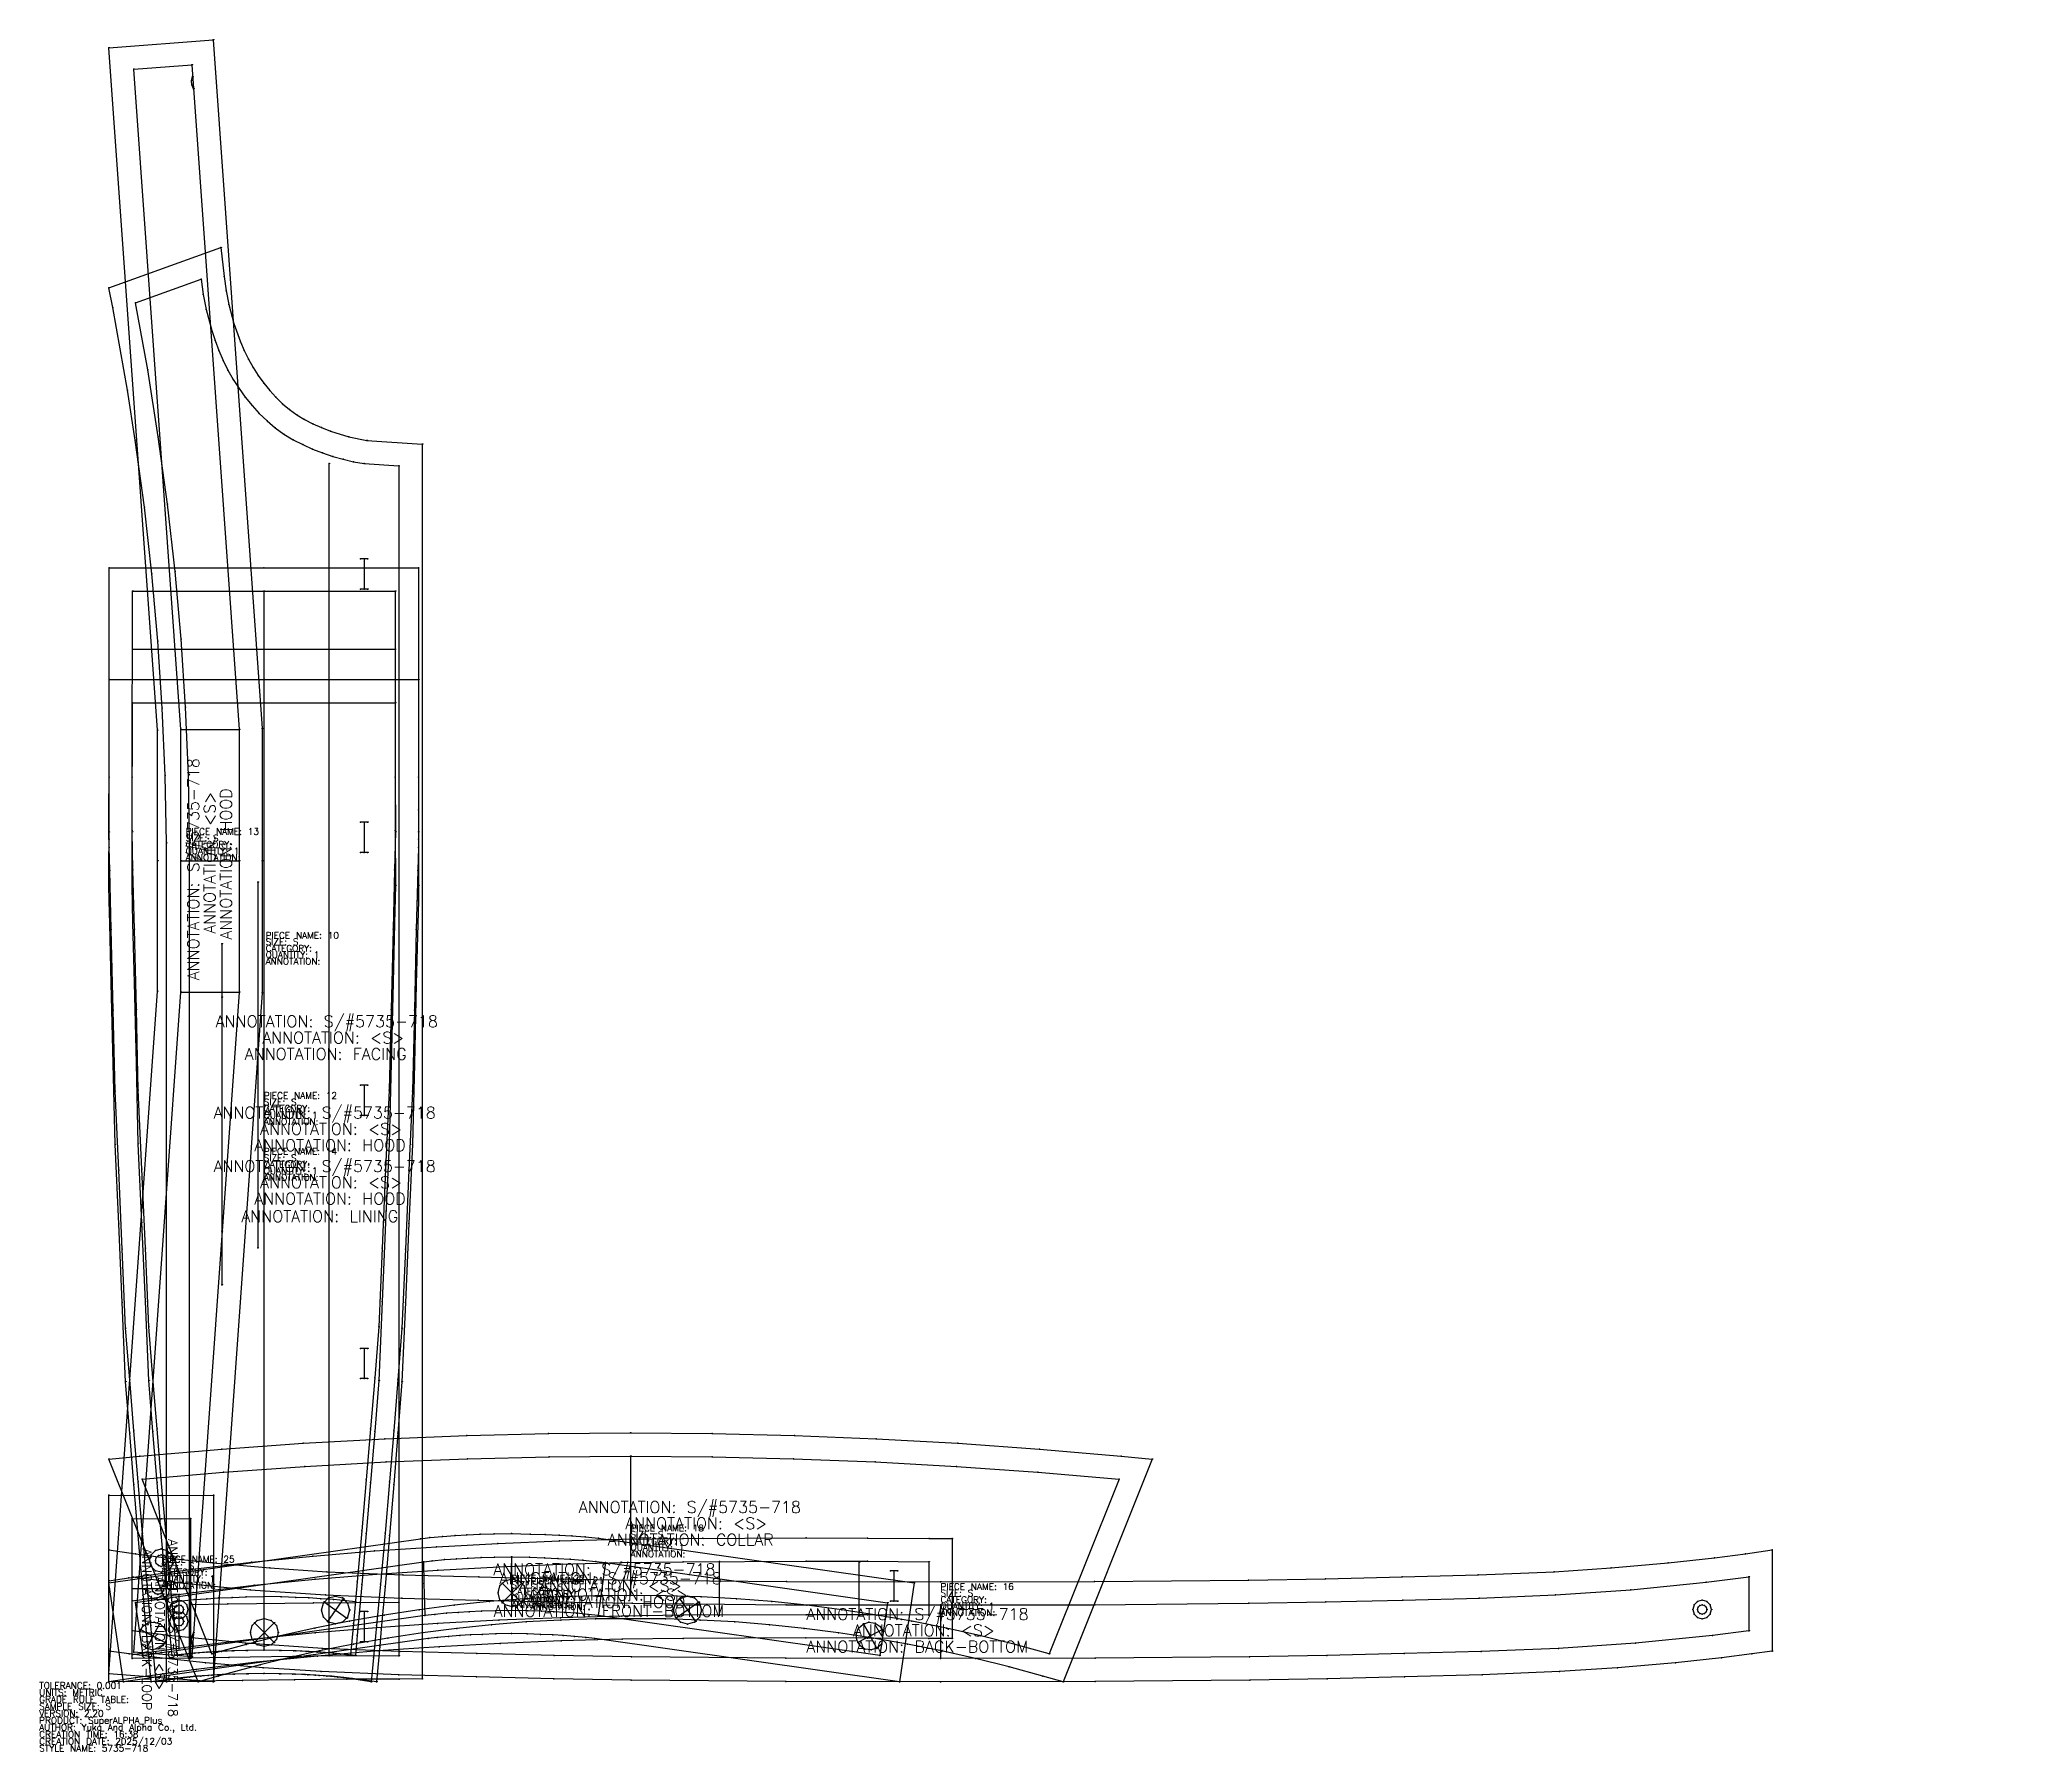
# Model space of a CAD drawing. Extents: x 0 to 848, y 0 to 736.
import ezdxf

# ---------------------------------------------------------------- set-up
doc = ezdxf.new("R2010")
doc.units = 0
for name, color, linetype in [('1', 7, 'CONTINUOUS'), ('2', 7, 'CONTINUOUS'), ('3', 2, 'CONTINUOUS'), ('5', 5, 'CONTINUOUS'), ('7', 5, 'CONTINUOUS'), ('8', 4, 'CONTINUOUS')]:
    doc.layers.add(name, color=color, linetype=linetype)
doc.styles.get("Standard").update_dxf_attribs({"font": 'txt', "bigfont": ' '})

# ---------------------------------------------------------------- blocks, each defined once
blk = doc.blocks.new('BLK_10_S')
at = {"layer": '1'}
blk.add_lwpolyline([(54.6935, 30), (54.6935, 390.7542), (54.147, 419.6957), (52.9237, 448.6456), (51.0216, 477.5597), (48.4504, 506.4222), (45.2189, 535.2252), (41.3303, 563.947), (37.9871, 585.4225), (31.5998, 621.093), (30, 629.4757), (78.1192, 646.8446), (79.5744, 634.303), (80.4192, 628.2645), (81.5755, 622.3572), (83.728, 614.0884), (86.5063, 606.2711), (88.1609, 602.4973), (90.0016, 598.8113), (92.012, 595.2554), (94.2089, 591.8123), (96.5768, 588.516), (99.1277, 585.3602), (101.8039, 582.4119), (104.6618, 579.6428), (107.619, 577.152), (110.7514, 574.8892), (114.1154, 572.8593), (117.6141, 571.0611), (121.382, 569.3854), (125.2325, 567.9026), (133.153, 565.4248), (140.816, 563.8314), (164.6935, 562.2397), (164.6935, 31.2168), (154.7155, 31.194), (132.2532, 31.0989), (109.7987, 30.9032), (87.3458, 30.6009), (64.8906, 30.201), (54.6935, 30)], close=True, dxfattribs=at)
at = {"layer": '2'}
for p in [(78.1192, 646.8446), (30, 629.4757), (69.6407, 633.1524), (41.4226, 622.9672), (140.816, 563.8314), (164.6935, 562.2397), (124.6935, 553.884), (139.6935, 553.884), (154.6935, 552.884), (138.1935, 512.8879), (138.1935, 512.884), (139.6935, 512.884), (141.1935, 512.8879), (141.1935, 512.884), (138.1935, 499.884), (139.6935, 499.884), (141.1935, 499.884), (138.1935, 399.7154), (138.1935, 399.7115), (139.6935, 399.7115), (141.1935, 399.7154), (141.1935, 399.7115), (54.6935, 390.7542), (64.6935, 390.8106), (138.1935, 386.7115), (139.6935, 386.7115), (141.1935, 386.7115), (94.0586, 373.9127), (138.1935, 286.543), (138.1935, 286.539), (139.6935, 286.539), (141.1935, 286.543), (141.1935, 286.539), (138.1935, 273.539), (139.6935, 273.539), (141.1935, 273.539), (94.0586, 216.5756), (138.1935, 173.3705), (138.1935, 173.3665), (139.6935, 173.3665), (141.1935, 173.3705), (141.1935, 173.3665), (138.1935, 160.3665), (139.6935, 160.3665), (141.1935, 160.3665), (64.6936, 63.2035), (138.1935, 60.198), (138.1935, 60.194), (139.6935, 60.194), (141.1935, 60.198), (141.1935, 60.194), (154.6301, 64.194), (138.1935, 47.1941), (139.6935, 47.1941), (141.1935, 47.1941), (64.6935, 40.1991), (64.6935, 40.1991), (124.6935, 41.194), (154.6925, 41.194), (54.6935, 30), (54.6935, 30), (164.6935, 31.2168)]:
    blk.add_point(p, dxfattribs=at)
at = {"layer": '3'}
for p in [(79.5744, 634.303), (80.4192, 628.2645), (31.5998, 621.093), (70.5569, 626.6104), (71.8272, 620.1278), (81.5755, 622.3572), (74.1579, 611.1873), (83.728, 614.0884), (75.6053, 606.799), (77.2517, 602.4824), (86.5063, 606.2711), (88.1609, 602.4973), (46.653, 594.2261), (79.1071, 598.251), (81.1712, 594.118), (90.0016, 598.8113), (92.012, 595.2554), (37.9871, 585.4225), (83.4456, 590.0961), (85.9307, 586.2019), (94.2089, 591.8123), (96.5768, 588.516), (99.1277, 585.3602), (88.6265, 582.449), (91.5312, 578.8566), (101.8039, 582.4119), (104.6618, 579.6428), (107.619, 577.152), (94.6384, 575.4355), (97.9566, 572.2233), (101.4932, 569.2518), (110.7514, 574.8892), (114.1154, 572.8593), (117.6141, 571.0611), (121.382, 569.3854), (41.3303, 563.947), (51.2259, 565.3883), (105.2352, 566.5474), (109.1873, 564.1601), (113.2961, 562.0411), (117.515, 560.1608), (125.2325, 567.9026), (133.153, 565.4248), (121.8284, 558.4998), (126.2043, 557.0167), (130.6449, 555.7441), (135.1402, 554.7018), (45.2189, 535.2252), (55.1441, 536.4468), (48.4504, 506.4222), (58.4002, 507.4233), (51.0216, 477.5597), (60.9916, 478.3329), (52.9237, 448.6456), (62.9089, 449.1905), (54.147, 419.6957), (64.1419, 420.0189), (81.1302, 63.5063), (117.8776, 63.9884), (81.5147, 40.5095), (118.1017, 40.9894), (64.8906, 30.201), (87.3458, 30.6009), (109.7987, 30.9032), (132.2532, 31.0989), (154.7155, 31.194)]:
    blk.add_point(p, dxfattribs=at)
at = {"layer": '5'}
blk.add_line((94.0586, 373.9127), (94.0586, 216.5756), dxfattribs=at)
at = {"layer": '7'}
blk.add_line((94.0586, 373.9127), (94.0586, 216.5756), dxfattribs=at)
at = {"layer": '8'}
for p, q in [((124.6935, 41.194), (124.6935, 553.884)), ((141.1935, 512.8879), (138.1935, 512.8879)), ((141.1935, 512.884), (138.1935, 512.884)), ((139.6935, 512.884), (139.6935, 499.884)), ((141.1935, 499.884), (138.1935, 499.884)), ((141.1935, 399.7154), (138.1935, 399.7154)), ((141.1935, 399.7115), (138.1935, 399.7115)), ((139.6935, 399.7115), (139.6935, 386.7115)), ((141.1935, 386.7115), (138.1935, 386.7115)), ((141.1935, 286.543), (138.1935, 286.543)), ((141.1935, 286.539), (138.1935, 286.539)), ((139.6935, 286.539), (139.6935, 273.539)), ((141.1935, 273.539), (138.1935, 273.539)), ((141.1935, 173.3705), (138.1935, 173.3705)), ((141.1935, 173.3665), (138.1935, 173.3665)), ((139.6935, 173.3665), (139.6935, 160.3665)), ((141.1935, 160.3665), (138.1935, 160.3665)), ((141.1935, 60.198), (138.1935, 60.198)), ((141.1935, 60.194), (138.1935, 60.194)), ((139.6935, 60.194), (139.6935, 47.1941)), ((141.1935, 47.1941), (138.1935, 47.1941))]:
    blk.add_line(p, q, dxfattribs=at)
blk.add_lwpolyline([(64.6935, 40.1991), (64.6935, 390.8106), (64.1419, 420.0189), (62.9089, 449.1905), (60.9916, 478.3329), (58.4002, 507.4233), (55.1441, 536.4468), (51.2259, 565.3883), (46.653, 594.2261), (41.4226, 622.9672), (69.6407, 633.1524), (70.5569, 626.6104), (71.8272, 620.1278), (74.1579, 611.1873), (75.6053, 606.799), (77.2517, 602.4824), (79.1071, 598.251), (81.1712, 594.118), (83.4456, 590.0961), (85.9307, 586.2019), (88.6265, 582.449), (91.5312, 578.8566), (94.6384, 575.4355), (97.9566, 572.2233), (101.4932, 569.2518), (105.2352, 566.5474), (109.1873, 564.1601), (113.2961, 562.0411), (117.515, 560.1608), (121.8284, 558.4998), (126.2043, 557.0167), (130.6449, 555.7441), (135.1402, 554.7018), (139.6935, 553.884), (154.6935, 552.884), (154.6925, 41.194), (118.1017, 40.9894), (81.5147, 40.5095), (64.6935, 40.1991)], close=True, dxfattribs=at)
blk.add_lwpolyline([(64.6936, 63.2035), (81.1302, 63.5063), (117.8776, 63.9884), (154.6301, 64.194)], dxfattribs=at)
at = {"layer": '1'}
for s, height, p in [('SIZE: S', 2.8, (97.3468, 346.8221)), ('PIECE NAME: 10', 2.8, (97.3468, 349.6222)), ('ANNOTATION: ', 2.8, (97.3468, 338.4221)), ('CATEGORY: ', 2.8, (97.3468, 344.0221)), ('QUANTITY: 1', 2.8, (97.3468, 341.2221)), ('ANNOTATION: S/#5735-718', 5, (75.888, 311.5058)), ('ANNOTATION: <S>', 5, (95.888, 304.5058)), ('ANNOTATION: FACING', 5, (88.388, 297.5059))]:
    blk.add_text(s, height=height, dxfattribs=at).set_placement(p)
at = {"layer": '2'}
for s, p in [('# 258', (78.1192, 646.8446)), ('# 257', (30, 629.4757)), ('# 265', (69.6407, 633.1524)), ('# 264', (41.4226, 622.9672)), ('# 259', (140.816, 563.8314)), ('# 260', (164.6935, 562.2397)), ('# 272', (124.6935, 553.884)), ('# 266', (139.6935, 553.884)), ('# 267', (154.6935, 552.884)), ('# 278', (138.1935, 512.8879)), ('# 274', (138.1935, 512.884)), ('# 291', (139.6935, 512.884)), ('# 277', (141.1935, 512.8879)), ('# 273', (141.1935, 512.884)), ('# 276', (138.1935, 499.884)), ('# 292', (139.6935, 499.884)), ('# 275', (141.1935, 499.884)), ('# 286', (138.1935, 399.7154)), ('# 282', (138.1935, 399.7115)), ('# 279', (139.6935, 399.7115)), ('# 285', (141.1935, 399.7154)), ('# 281', (141.1935, 399.7115)), ('# 256', (54.6935, 390.7542)), ('# 263', (64.6935, 390.8106)), ('# 284', (138.1935, 386.7115)), ('# 280', (139.6935, 386.7115)), ('# 283', (141.1935, 386.7115)), ('# 269', (94.0586, 373.9127)), ('# 296', (138.1935, 286.543)), ('# 290', (138.1935, 286.539)), ('# 287', (139.6935, 286.539)), ('# 295', (141.1935, 286.543)), ('# 289', (141.1935, 286.539)), ('# 294', (138.1935, 273.539)), ('# 288', (139.6935, 273.539)), ('# 293', (141.1935, 273.539)), ('# 270', (94.0586, 216.5756)), ('# 304', (138.1935, 173.3705)), ('# 300', (138.1935, 173.3665)), ('# 297', (139.6935, 173.3665)), ('# 303', (141.1935, 173.3705)), ('# 299', (141.1935, 173.3665)), ('# 302', (138.1935, 160.3665)), ('# 298', (139.6935, 160.3665)), ('# 301', (141.1935, 160.3665)), ('# 313', (64.6936, 63.2035)), ('# 312', (138.1935, 60.198)), ('# 308', (138.1935, 60.194)), ('# 305', (139.6935, 60.194)), ('# 311', (141.1935, 60.198)), ('# 307', (141.1935, 60.194)), ('# 314', (154.6301, 64.194)), ('# 310', (138.1935, 47.1941)), ('# 306', (139.6935, 47.1941)), ('# 309', (141.1935, 47.1941)), ('# 262', (64.6935, 40.1991)), ('# 271', (124.6935, 41.194)), ('# 268', (154.6925, 41.194)), ('# 255', (54.6935, 30)), ('# 261', (164.6935, 31.2168))]:
    blk.add_text(s, height=0.1, dxfattribs=at).set_placement(p)
blk = doc.blocks.new('BLK_12_S')
at = {"layer": '1'}
blk.add_lwpolyline([(50.3452, 30), (49.347, 40.434), (48.0486, 54.1647), (46.3992, 72.016), (44.4379, 93.9743), (42.5338, 115.9344), (40.6935, 137.9048), (38.9039, 159.873), (37.1648, 182.0222), (35.6999, 216.1162), (34.1882, 250.0302), (32.6091, 284.0555), (31.8275, 318.8408), (30.9982, 353.5066), (30.3169, 378.9514), (30.0979, 388.8025), (30.005, 395.432), (30.0014, 404.9506), (30.0233, 419.0816), (30.0597, 509.0311), (96.5675, 509.0303), (163.0776, 509.0302), (163.1138, 419.0782), (163.1375, 404.9567), (163.1325, 395.5017), (163.0396, 388.8258), (162.8181, 378.9598), (162.1378, 353.4621), (161.3121, 318.8495), (160.5282, 284.0594), (158.9504, 250.0133), (157.4397, 216.1139), (155.9719, 182.0169), (154.2335, 159.8773), (152.4436, 137.9065), (150.6036, 115.9384), (148.697, 93.9767), (146.7384, 72.0213), (145.0864, 54.165), (143.7904, 40.437), (142.7956, 29.994), (132.4118, 31.4879), (128.4574, 31.9855), (123.7054, 32.4419), (118.8404, 32.8076), (114.2979, 33.087), (109.1109, 33.3093), (103.2624, 33.4818), (96.5671, 33.6371), (89.8707, 33.4818), (83.978, 33.3076), (78.8759, 33.0888), (74.2924, 32.807), (69.4665, 32.4448), (64.6831, 31.9858), (60.7237, 31.4876), (50.3452, 30)], close=True, dxfattribs=at)
at = {"layer": '2'}
for p in [(30.0597, 509.0311), (96.5675, 509.0303), (163.0776, 509.0302), (40.0585, 499.0309), (96.5673, 499.0343), (96.5673, 499.0303), (153.0785, 499.0294), (40.0582, 474.0309), (96.5673, 474.0343), (96.5673, 474.0303), (153.0782, 474.0297), (30.005, 395.432), (40.0048, 395.522), (153.1322, 395.522), (163.1325, 395.5017), (78.5741, 347.4144), (78.5741, 223.7959), (37.1648, 182.0222), (47.1484, 182.6192), (145.9887, 182.6192), (155.9719, 182.0169), (57.2004, 64.3153), (96.5664, 66.6483), (96.5665, 66.6441), (135.9348, 64.3156), (92.5416, 55.3912), (101.0268, 55.3912), (102.7841, 51.1485), (102.7841, 51.1485), (92.5416, 46.9058), (96.5673, 43.643), (96.5673, 43.6394), (101.0268, 46.9058), (59.3015, 41.386), (59.3015, 41.386), (133.8354, 41.386), (50.3452, 30), (50.3452, 30), (96.5671, 33.6371), (142.7956, 29.994)]:
    blk.add_point(p, dxfattribs=at)
at = {"layer": '3'}
for p in [(30.0233, 419.0816), (40.0233, 419.0695), (153.1138, 419.0695), (163.1138, 419.0782), (30.0014, 404.9506), (163.1375, 404.9567), (30.0979, 388.8025), (163.0396, 388.8258), (30.3169, 378.9514), (40.3135, 379.2142), (152.8213, 379.2143), (162.8181, 378.9598), (30.9982, 353.5066), (40.996, 353.7215), (152.141, 353.7215), (162.1378, 353.4621), (31.8275, 318.8408), (41.8252, 319.0604), (151.3143, 319.0604), (161.3121, 318.8495), (32.6091, 284.0555), (42.6032, 284.399), (150.5338, 284.399), (160.5282, 284.0594), (34.1882, 250.0302), (44.1785, 250.4724), (148.961, 250.4723), (158.9504, 250.0133), (35.6999, 216.1162), (45.6904, 216.5523), (147.4493, 216.5521), (157.4397, 216.1139), (38.9039, 159.873), (48.8718, 160.6731), (144.2652, 160.6731), (154.2335, 159.8773), (40.6935, 137.9048), (50.6596, 138.7291), (142.4775, 138.7291), (152.4436, 137.9065), (42.5338, 115.9344), (52.4975, 116.7856), (140.6396, 116.7856), (150.6036, 115.9384), (44.4379, 93.9743), (54.3992, 94.8526), (138.7354, 94.8528), (148.697, 93.9767), (46.3992, 72.016), (56.358, 72.9228), (136.7791, 72.9228), (146.7384, 72.0213), (61.1532, 64.7964), (66.6523, 65.3249), (72.0324, 65.7297), (77.1311, 66.0428), (82.9533, 66.2921), (89.0281, 66.4708), (104.1062, 66.4708), (110.3359, 66.2868), (115.9635, 66.0451), (121.0981, 65.7301), (126.4939, 65.3239), (131.9396, 64.8015), (48.0486, 54.1647), (58.0051, 55.0963), (90.7841, 51.1485), (91.588, 54.1486), (93.7841, 56.3446), (96.7841, 57.1484), (99.7842, 56.3446), (101.9803, 54.1486), (135.1298, 55.0964), (145.0864, 54.165), (73.6121, 42.784), (78.3396, 43.0745), (83.6881, 43.3037), (89.6152, 43.4784), (91.588, 48.1485), (93.7841, 45.9525), (96.7841, 45.1486), (99.7842, 45.9525), (101.9803, 48.1485), (103.5195, 43.4784), (109.4506, 43.3035), (114.7991, 43.0745), (119.5246, 42.7841), (49.347, 40.434), (63.6137, 41.9284), (68.5969, 42.4071), (124.542, 42.4069), (129.5252, 41.9284), (143.7904, 40.437), (60.7237, 31.4876), (64.6831, 31.9858), (69.4665, 32.4448), (74.2924, 32.807), (78.8759, 33.0888), (83.978, 33.3076), (89.8707, 33.4818), (103.2624, 33.4818), (109.1109, 33.3093), (114.2979, 33.087), (118.8404, 32.8076), (123.7054, 32.4419), (128.4574, 31.9855), (132.4118, 31.4879)]:
    blk.add_point(p, dxfattribs=at)
at = {"layer": '5'}
blk.add_line((78.5741, 347.4144), (78.5741, 223.7959), dxfattribs=at)
at = {"layer": '7'}
blk.add_line((78.5741, 347.4144), (78.5741, 223.7959), dxfattribs=at)
at = {"layer": '8'}
for p, q in [((96.5673, 499.0343), (96.5673, 43.643)), ((40.0582, 474.0309), (96.5673, 474.0343)), ((96.5673, 474.0303), (153.0782, 474.0297)), ((92.5416, 55.3912), (101.0268, 46.9058)), ((101.0268, 55.3912), (92.5416, 46.9058))]:
    blk.add_line(p, q, dxfattribs=at)
for points in [[(59.3015, 41.386), (58.0051, 55.0963), (56.358, 72.9228), (54.3992, 94.8526), (52.4975, 116.7856), (50.6596, 138.7291), (48.8718, 160.6731), (47.1484, 182.6192), (45.6904, 216.5523), (44.1785, 250.4724), (42.6032, 284.399), (41.8252, 319.0604), (40.996, 353.7215), (40.3135, 379.2142), (40.0048, 395.522), (40.0233, 419.0695), (40.0585, 499.0309), (96.5673, 499.0303), (153.0785, 499.0294), (153.1138, 419.0695), (153.1322, 395.522), (152.8213, 379.2143), (152.141, 353.7215), (151.3143, 319.0604), (150.5338, 284.399), (148.961, 250.4723), (147.4493, 216.5521), (145.9887, 182.6192), (144.2652, 160.6731), (142.4775, 138.7291), (140.6396, 116.7856), (138.7354, 94.8528), (136.7791, 72.9228), (135.1298, 55.0964), (133.8354, 41.386), (129.5252, 41.9284), (124.542, 42.4069), (119.5246, 42.7841), (114.7991, 43.0745), (109.4506, 43.3035), (103.5195, 43.4784), (96.5673, 43.6394), (89.6152, 43.4784), (83.6881, 43.3037), (78.3396, 43.0745), (73.6121, 42.784), (68.5969, 42.4071), (63.6137, 41.9284), (59.3015, 41.386)], [(102.7841, 51.1485), (101.9803, 48.1485), (99.7842, 45.9525), (96.7841, 45.1486), (93.7841, 45.9525), (91.588, 48.1485), (90.7841, 51.1485), (91.588, 54.1486), (93.7841, 56.3446), (96.7841, 57.1484), (99.7842, 56.3446), (101.9803, 54.1486), (102.7841, 51.1485)]]:
    blk.add_lwpolyline(points, close=True, dxfattribs=at)
for points in [[(57.2004, 64.3153), (61.1532, 64.7964), (66.6523, 65.3249), (72.0324, 65.7297), (77.1311, 66.0428), (82.9533, 66.2921), (89.0281, 66.4708), (96.5664, 66.6483)], [(135.9348, 64.3156), (131.9396, 64.8015), (126.4939, 65.3239), (121.0981, 65.7301), (115.9635, 66.0451), (110.3359, 66.2868), (104.1062, 66.4708), (96.5665, 66.6441)]]:
    blk.add_lwpolyline(points, dxfattribs=at)
at = {"layer": '1'}
for s, height, p in [('SIZE: S', 2.8, (96.5388, 277.9181)), ('PIECE NAME: 12', 2.8, (96.5388, 280.7181)), ('ANNOTATION: S/#5735-718', 5, (74.9728, 272.2531)), ('ANNOTATION: ', 2.8, (96.5388, 269.5181)), ('CATEGORY: ', 2.8, (96.5388, 275.1181)), ('QUANTITY: 1', 2.8, (96.5388, 272.3181)), ('ANNOTATION: HOOD', 5, (92.4728, 258.2532)), ('ANNOTATION: <S>', 5, (94.9728, 265.2531))]:
    blk.add_text(s, height=height, dxfattribs=at).set_placement(p)
at = {"layer": '2'}
for s, p in [('# 347', (30.0597, 509.0311)), ('# 348', (96.5675, 509.0303)), ('# 349', (163.0776, 509.0302)), ('# 357', (40.0585, 499.0309)), ('# 368', (96.5673, 499.0343)), ('# 358', (96.5673, 499.0303)), ('# 359', (153.0785, 499.0294)), ('# 379', (40.0582, 474.0309)), ('# 380', (96.5673, 474.0343)), ('# 372', (96.5673, 474.0303)), ('# 373', (153.0782, 474.0297)), ('# 346', (30.005, 395.432)), ('# 356', (40.0048, 395.522)), ('# 360', (153.1322, 395.522)), ('# 350', (163.1325, 395.5017)), ('# 364', (78.5741, 347.4144)), ('# 365', (78.5741, 223.7959)), ('# 345', (37.1648, 182.0222)), ('# 355', (47.1484, 182.6192)), ('# 361', (145.9887, 182.6192)), ('# 351', (155.9719, 182.0169)), ('# 370', (57.2004, 64.3153)), ('# 371', (96.5664, 66.6483)), ('# 367', (96.5665, 66.6441)), ('# 366', (135.9348, 64.3156)), ('# 374', (92.5416, 55.3912)), ('# 376', (101.0268, 55.3912)), ('# 378', (102.7841, 51.1485)), ('# 377', (92.5416, 46.9058)), ('# 369', (96.5673, 43.643)), ('# 363', (96.5673, 43.6394)), ('# 375', (101.0268, 46.9058)), ('# 354', (59.3015, 41.386)), ('# 362', (133.8354, 41.386)), ('# 344', (50.3452, 30)), ('# 353', (96.5671, 33.6371)), ('# 352', (142.7956, 29.994))]:
    blk.add_text(s, height=0.1, dxfattribs=at).set_placement(p)
blk = doc.blocks.new('BLK_13_S')
at = {"layer": '1'}
blk.add_lwpolyline([(30, 33.4805), (50.9355, 326.9397), (50.9361, 383.0922), (50.9369, 439.225), (30, 732.7034), (74.8553, 736.1842), (95.9369, 439.9428), (95.9361, 383.0919), (95.9355, 326.2219), (74.8553, 30), (30, 33.4805)], close=True, dxfattribs=at)
at = {"layer": '2'}
for p in [(30, 732.7034), (74.8553, 736.1842), (40.6819, 723.5022), (65.5949, 725.4355), (65.9515, 720.4227), (66.3333, 715.0729), (50.9369, 439.225), (60.9355, 439.6008), (60.9375, 439.6033), (85.9369, 439.6077), (85.9372, 439.6115), (95.9369, 439.9428), (50.9361, 383.0922), (60.9361, 383.096), (60.9361, 383.092), (85.9361, 383.096), (85.9361, 383.092), (95.9361, 383.0919), (50.9355, 326.9397), (60.9355, 326.5833), (60.9361, 326.5872), (85.9355, 326.5781), (85.9358, 326.5822), (95.9355, 326.2219), (66.3333, 51.1111), (40.6819, 42.6817), (40.6819, 42.6817), (65.9515, 45.7614), (65.5949, 40.7487), (30, 33.4805), (30, 33.4805), (74.8553, 30)]:
    blk.add_point(p, dxfattribs=at)
at = {"layer": '3'}
for p in [(65.517, 718.6285), (65.6483, 716.7872), (65.517, 47.5555), (65.6483, 49.3968)]:
    blk.add_point(p, dxfattribs=at)
at = {"layer": '8'}
for p, q in [((60.9375, 439.6033), (85.9372, 439.6115)), ((60.9361, 383.096), (85.9361, 383.096)), ((60.9361, 326.5872), (85.9358, 326.5822))]:
    blk.add_line(p, q, dxfattribs=at)
blk.add_lwpolyline([(40.6819, 42.6817), (60.9355, 326.5833), (60.9361, 383.092), (60.9355, 439.6008), (40.6819, 723.5022), (65.5949, 725.4355), (85.9369, 439.6077), (85.9361, 383.092), (85.9355, 326.5781), (65.5949, 40.7487), (40.6819, 42.6817)], close=True, dxfattribs=at)
for points in [[(66.3333, 715.0729), (65.6483, 716.7872), (65.517, 718.6285), (65.9515, 720.4227)], [(65.9515, 45.7614), (65.517, 47.5555), (65.6483, 49.3968), (66.3333, 51.1111)]]:
    blk.add_lwpolyline(points, dxfattribs=at)
at = {"layer": '1'}
for s, p in [('ANNOTATION: S/#5735-718', (68.7907, 331.6777)), ('ANNOTATION: <S>', (75.7907, 351.6777)), ('ANNOTATION: HOOD', (82.7907, 349.1777))]:
    blk.add_text(s, height=5, rotation=90, dxfattribs=at).set_placement(p)
for s, p in [('SIZE: S', (62.9684, 391.4922)), ('CATEGORY: ', (62.9684, 388.6922)), ('PIECE NAME: 13', (62.9684, 394.2921)), ('ANNOTATION: ', (62.9684, 383.0922)), ('QUANTITY: 1', (62.9684, 385.8922))]:
    blk.add_text(s, height=2.8, dxfattribs=at).set_placement(p)
at = {"layer": '2'}
for s, p in [('# 385', (30, 732.7034)), ('# 386', (74.8553, 736.1842)), ('# 395', (40.6819, 723.5022)), ('# 396', (65.5949, 725.4355)), ('# 410', (65.9515, 720.4227)), ('# 409', (66.3333, 715.0729)), ('# 384', (50.9369, 439.225)), ('# 394', (60.9355, 439.6008)), ('# 407', (60.9375, 439.6033)), ('# 397', (85.9369, 439.6077)), ('# 408', (85.9372, 439.6115)), ('# 387', (95.9369, 439.9428)), ('# 383', (50.9361, 383.0922)), ('# 401', (60.9361, 383.096)), ('# 393', (60.9361, 383.092)), ('# 402', (85.9361, 383.096)), ('# 398', (85.9361, 383.092)), ('# 388', (95.9361, 383.0919)), ('# 382', (50.9355, 326.9397)), ('# 392', (60.9355, 326.5833)), ('# 405', (60.9361, 326.5872)), ('# 399', (85.9355, 326.5781)), ('# 406', (85.9358, 326.5822)), ('# 389', (95.9355, 326.2219)), ('# 404', (66.3333, 51.1111)), ('# 391', (40.6819, 42.6817)), ('# 403', (65.9515, 45.7614)), ('# 400', (65.5949, 40.7487)), ('# 381', (30, 33.4805)), ('# 390', (74.8553, 30))]:
    blk.add_text(s, height=0.1, dxfattribs=at).set_placement(p)
blk = doc.blocks.new('BLK_14_S')
at = {"layer": '1'}
blk.add_lwpolyline([(48.1506, 30), (46.7326, 45.3453), (46.0564, 52.7901), (44.4371, 70.9641), (42.5331, 92.924), (40.6929, 114.8953), (38.9034, 136.8636), (37.1643, 159.0109), (35.6993, 193.1067), (34.1924, 226.9208), (32.6079, 261.0678), (31.8257, 295.901), (30.9987, 330.4608), (30.3163, 355.941), (30.0975, 365.795), (30.0046, 372.4196), (30.0011, 381.9406), (30.0179, 392.3177), (30.056, 461.0211), (96.5666, 461.0204), (163.0795, 461.0194), (163.119, 392.3163), (163.1374, 381.9446), (163.1316, 372.4916), (163.0388, 365.7977), (162.8178, 355.9499), (162.1269, 330.0558), (161.3115, 295.8223), (160.5278, 261.0513), (158.9537, 227.0847), (157.4388, 193.1036), (155.9724, 159.0248), (154.2329, 136.868), (152.4431, 114.8952), (150.6032, 92.9286), (148.6964, 70.9691), (147.0793, 52.7934), (146.403, 45.3444), (144.9818, 30.0018), (134.5995, 31.3953), (130.8958, 31.8462), (125.6355, 32.3508), (120.414, 32.7435), (115.4332, 33.0492), (110.0673, 33.2802), (103.849, 33.4642), (96.5636, 33.632), (89.2809, 33.4641), (83.3855, 33.2912), (77.6442, 33.0461), (72.7126, 32.7429), (67.5209, 32.3528), (62.1773, 31.8391), (58.5347, 31.3948), (48.1506, 30)], close=True, dxfattribs=at)
at = {"layer": '2'}
for p in [(30.056, 461.0211), (96.5666, 461.0204), (163.0795, 461.0194), (40.0529, 451.021), (96.5666, 451.0243), (96.5666, 451.0204), (153.0823, 451.0194), (30.0046, 372.4196), (40.004, 372.5121), (153.1316, 372.5121), (163.1316, 372.4916), (78.5735, 324.4044), (78.5735, 200.786), (37.1643, 159.0109), (47.148, 159.6091), (145.988, 159.6091), (155.9724, 159.0248), (96.566, 43.6343), (96.5666, 43.6383), (57.1474, 41.2982), (57.1474, 41.2982), (135.9875, 41.299), (48.1506, 30), (48.1506, 30), (96.5636, 33.632), (144.9818, 30.0018)]:
    blk.add_point(p, dxfattribs=at)
at = {"layer": '3'}
for p in [(30.0179, 392.3177), (40.0227, 396.0596), (153.1133, 396.0596), (163.119, 392.3163), (30.0011, 381.9406), (163.1374, 381.9446), (30.0975, 365.795), (163.0388, 365.7977), (30.3163, 355.941), (40.313, 356.2042), (152.8209, 356.2044), (162.8178, 355.9499), (30.9987, 330.4608), (40.9953, 330.7115), (152.1404, 330.7115), (162.1269, 330.0558), (31.8257, 295.901), (41.8248, 296.0504), (151.3139, 296.0504), (161.3115, 295.8223), (32.6079, 261.0678), (42.6027, 261.389), (150.5333, 261.389), (160.5278, 261.0513), (34.1924, 226.9208), (44.178, 227.4625), (148.9604, 227.4623), (158.9537, 227.0847), (35.6993, 193.1067), (45.6898, 193.5423), (147.4486, 193.5422), (157.4388, 193.1036), (38.9034, 136.8636), (48.8713, 137.6631), (144.2647, 137.6631), (154.2329, 136.868), (40.6929, 114.8953), (50.659, 115.7191), (142.477, 115.7191), (152.4431, 114.8952), (52.4968, 93.7756), (140.6389, 93.7756), (42.5331, 92.924), (150.6032, 92.9286), (44.4371, 70.9641), (54.3987, 71.8427), (138.7349, 71.8428), (148.6964, 70.9691), (46.0564, 52.7901), (147.0793, 52.7934), (46.7326, 45.3453), (56.3573, 49.9129), (72.0317, 42.7197), (77.1306, 43.0328), (82.9527, 43.2822), (89.0276, 43.4608), (104.1057, 43.4608), (110.3355, 43.2768), (115.963, 43.0351), (121.0976, 42.7202), (136.7784, 49.9129), (146.403, 45.3444), (61.1528, 41.7865), (66.6518, 42.3149), (126.4934, 42.314), (131.9389, 41.7915), (58.5347, 31.3948), (62.1773, 31.8391), (67.5209, 32.3528), (72.7126, 32.7429), (77.6442, 33.0461), (83.3855, 33.2912), (89.2809, 33.4641), (103.849, 33.4642), (110.0673, 33.2802), (115.4332, 33.0492), (120.414, 32.7435), (125.6355, 32.3508), (130.8958, 31.8462), (134.5995, 31.3953)]:
    blk.add_point(p, dxfattribs=at)
at = {"layer": '5'}
blk.add_line((78.5735, 324.4044), (78.5735, 200.786), dxfattribs=at)
at = {"layer": '7'}
blk.add_line((78.5735, 324.4044), (78.5735, 200.786), dxfattribs=at)
at = {"layer": '8'}
blk.add_line((96.5666, 451.0243), (96.5666, 43.6383), dxfattribs=at)
blk.add_lwpolyline([(57.1474, 41.2982), (56.3573, 49.9129), (54.3987, 71.8427), (52.4968, 93.7756), (50.659, 115.7191), (48.8713, 137.6631), (47.148, 159.6091), (45.6898, 193.5423), (44.178, 227.4625), (42.6027, 261.389), (41.8248, 296.0504), (40.9953, 330.7115), (40.313, 356.2042), (40.004, 372.5121), (40.0227, 396.0596), (40.0529, 451.021), (96.5666, 451.0204), (153.0823, 451.0194), (153.1133, 396.0596), (153.1316, 372.5121), (152.8209, 356.2044), (152.1404, 330.7115), (151.3139, 296.0504), (150.5333, 261.389), (148.9604, 227.4623), (147.4486, 193.5422), (145.988, 159.6091), (144.2647, 137.6631), (142.477, 115.7191), (140.6389, 93.7756), (138.7349, 71.8428), (136.7784, 49.9129), (135.9875, 41.299), (131.9389, 41.7915), (126.4934, 42.314), (121.0976, 42.7202), (115.963, 43.0351), (110.3355, 43.2768), (104.1057, 43.4608), (96.566, 43.6343), (89.0276, 43.4608), (82.9527, 43.2822), (77.1306, 43.0328), (72.0317, 42.7197), (66.6518, 42.3149), (61.1528, 41.7865), (57.1474, 41.2982)], close=True, dxfattribs=at)
at = {"layer": '1'}
for s, height, p in [('ANNOTATION: S/#5735-718', 5, (74.9724, 249.2432)), ('SIZE: S', 2.8, (96.5398, 253.9137)), ('PIECE NAME: 14', 2.8, (96.5398, 256.7137)), ('ANNOTATION: <S>', 5, (94.9724, 242.2432)), ('ANNOTATION: ', 2.8, (96.5398, 245.5138)), ('CATEGORY: ', 2.8, (96.5398, 251.1137)), ('QUANTITY: 1', 2.8, (96.5398, 248.3138)), ('ANNOTATION: HOOD', 5, (92.4724, 235.2432)), ('ANNOTATION: LINING', 5, (86.9112, 227.7216))]:
    blk.add_text(s, height=height, dxfattribs=at).set_placement(p)
at = {"layer": '2'}
for s, p in [('# 414', (30.056, 461.0211)), ('# 415', (96.5666, 461.0204)), ('# 416', (163.0795, 461.0194)), ('# 424', (40.0529, 451.021)), ('# 433', (96.5666, 451.0243)), ('# 425', (96.5666, 451.0204)), ('# 426', (153.0823, 451.0194)), ('# 413', (30.0046, 372.4196)), ('# 423', (40.004, 372.5121)), ('# 427', (153.1316, 372.5121)), ('# 417', (163.1316, 372.4916)), ('# 431', (78.5735, 324.4044)), ('# 432', (78.5735, 200.786)), ('# 412', (37.1643, 159.0109)), ('# 422', (47.148, 159.6091)), ('# 428', (145.988, 159.6091)), ('# 418', (155.9724, 159.0248)), ('# 430', (96.566, 43.6343)), ('# 434', (96.5666, 43.6383)), ('# 421', (57.1474, 41.2982)), ('# 429', (135.9875, 41.299)), ('# 411', (48.1506, 30)), ('# 420', (96.5636, 33.632)), ('# 419', (144.9818, 30.0018))]:
    blk.add_text(s, height=0.1, dxfattribs=at).set_placement(p)
blk = doc.blocks.new('BLK_16_S')
at = {"layer": '1'}
blk.add_lwpolyline([(30, 43.2312), (30.0001, 86.684), (41.4013, 85.0696), (54.5909, 83.3412), (74.6565, 81.104), (99.1219, 78.985), (123.619, 77.3293), (156.3117, 76.011), (189.0247, 75.1144), (222.0414, 74.332), (255.0626, 73.7498), (321.2354, 73.1186), (387.4886, 73.0312), (453.7724, 73.1187), (519.9457, 73.75), (552.96, 74.332), (585.9702, 75.1141), (618.6845, 76.0107), (651.3786, 77.3291), (675.8674, 78.9844), (700.3245, 81.1021), (720.2668, 83.3238), (733.5988, 85.0696), (745, 86.6817), (745.0001, 43.2306), (736.3601, 42.0425), (723.2325, 40.3658), (703.5101, 38.2065), (678.6126, 36.0689), (653.6841, 34.3906), (620.3647, 33.046), (587.0248, 32.1271), (553.7642, 31.3388), (520.4992, 30.7535), (453.9868, 30.1192), (387.4886, 30.031), (321.0206, 30.1192), (254.5157, 30.7533), (221.241, 31.3388), (187.9707, 32.1274), (154.6269, 33.0464), (121.3035, 34.3912), (96.3657, 36.0706), (71.459, 38.2094), (51.7587, 40.3665), (38.6399, 42.0424), (30, 43.2312)], close=True, dxfattribs=at)
at = {"layer": '2'}
for p in [(30.0001, 86.684), (745, 86.6817), (39.9998, 75.1683), (387.4886, 73.0312), (735, 75.1682), (62, 61.0493), (62, 61.0493), (64, 61.0493), (64, 61.0493), (387.5, 63.0309), (387.5156, 63.0309), (716.9999, 61.0493), (716.9999, 61.0493), (719, 61.0493), (719, 61.0493), (40, 51.9498), (40, 51.9498), (734.998, 51.9493), (30, 43.2312), (30, 43.2312), (745.0001, 43.2306), (387.5, 40.0351), (387.5, 40.0311), (387.4886, 30.031)]:
    blk.add_point(p, dxfattribs=at)
at = {"layer": '3'}
for p in [(41.4013, 85.0696), (733.5988, 85.0696), (54.5909, 83.3412), (74.6565, 81.104), (99.1219, 78.985), (123.619, 77.3293), (651.3786, 77.3291), (675.8674, 78.9844), (700.3245, 81.1021), (720.2668, 83.3238), (58.3318, 72.8085), (90.6653, 69.5956), (156.3117, 76.011), (189.0247, 75.1144), (222.0414, 74.332), (255.0626, 73.7498), (321.2354, 73.1186), (453.7724, 73.1187), (519.9457, 73.75), (552.96, 74.332), (585.9702, 75.1141), (618.6845, 76.0107), (684.3347, 69.5956), (716.6682, 72.8085), (56, 61.0493), (56.5359, 63.0493), (58, 64.5134), (58, 61.0493), (58.2679, 62.0494), (58.2679, 60.0493), (59, 62.7814), (60, 65.0494), (60, 63.0493), (61, 62.7814), (61.7321, 62.0494), (61.7321, 60.0493), (62, 64.5134), (63.4641, 63.0493), (123.0883, 67.3431), (155.9191, 65.9703), (188.7771, 65.1175), (221.8754, 64.3332), (254.9781, 63.75), (321.1797, 63.1189), (453.8203, 63.1189), (520.0219, 63.75), (553.1246, 64.3332), (586.2228, 65.1175), (619.0809, 65.9703), (651.9117, 67.3431), (711, 61.0493), (711.5359, 63.0493), (713, 64.5134), (713, 61.0493), (713.2679, 62.0494), (713.2679, 60.0493), (714, 62.7814), (715, 65.0493), (715, 63.0493), (716, 62.7814), (716.732, 62.0494), (716.732, 60.0493), (716.9999, 64.5134), (718.4641, 63.0493), (56.5359, 59.0494), (58, 57.5853), (59, 59.3173), (60, 59.0494), (60, 57.0493), (61, 59.3173), (62, 57.5853), (63.4641, 59.0494), (711.5359, 59.0494), (713, 57.5853), (714, 59.3173), (715, 59.0494), (715, 57.0494), (716, 59.3173), (716.9999, 57.5853), (718.4641, 59.0494), (55.6532, 49.9646), (88.6976, 46.6821), (121.8331, 44.3773), (155.0147, 42.9871), (619.9853, 42.9871), (653.1669, 44.3773), (686.3025, 46.6821), (719.3467, 49.9646), (38.6399, 42.0424), (51.7587, 40.3665), (71.459, 38.2094), (96.3657, 36.0706), (121.3035, 34.3912), (188.224, 42.124), (221.4301, 41.337), (254.6407, 40.7526), (321.0689, 40.119), (453.9311, 40.119), (520.3593, 40.7526), (553.5699, 41.337), (586.7761, 42.124), (653.6841, 34.3906), (678.6126, 36.0689), (703.5101, 38.2065), (723.2325, 40.3658), (736.3601, 42.0425), (154.6269, 33.0464), (187.9707, 32.1274), (221.241, 31.3388), (254.5157, 30.7533), (321.0206, 30.1192), (453.9868, 30.1192), (520.4992, 30.7535), (553.7642, 31.3388), (587.0248, 32.1271), (620.3647, 33.046)]:
    blk.add_point(p, dxfattribs=at)
at = {"layer": '8'}
blk.add_line((387.5, 63.0309), (387.5, 40.0351), dxfattribs=at)
for points in [[(40, 51.9498), (39.9998, 75.1683), (58.3318, 72.8085), (90.6653, 69.5956), (123.0883, 67.3431), (155.9191, 65.9703), (188.7771, 65.1175), (221.8754, 64.3332), (254.9781, 63.75), (321.1797, 63.1189), (387.5156, 63.0309), (453.8203, 63.1189), (520.0219, 63.75), (553.1246, 64.3332), (586.2228, 65.1175), (619.0809, 65.9703), (651.9117, 67.3431), (684.3347, 69.5956), (716.6682, 72.8085), (735, 75.1682), (734.998, 51.9493), (719.3467, 49.9646), (686.3025, 46.6821), (653.1669, 44.3773), (619.9853, 42.9871), (586.7761, 42.124), (553.5699, 41.337), (520.3593, 40.7526), (453.9311, 40.119), (387.5, 40.0311), (321.0689, 40.119), (254.6407, 40.7526), (221.4301, 41.337), (188.224, 42.124), (155.0147, 42.9871), (121.8331, 44.3773), (88.6976, 46.6821), (55.6532, 49.9646), (40, 51.9498)], [(64, 61.0493), (63.4641, 63.0493), (62, 64.5134), (60, 65.0494), (58, 64.5134), (56.5359, 63.0493), (56, 61.0493), (56.5359, 59.0494), (58, 57.5853), (60, 57.0493), (62, 57.5853), (63.4641, 59.0494), (64, 61.0493)], [(62, 61.0493), (61.7321, 60.0493), (61, 59.3173), (60, 59.0494), (59, 59.3173), (58.2679, 60.0493), (58, 61.0493), (58.2679, 62.0494), (59, 62.7814), (60, 63.0493), (61, 62.7814), (61.7321, 62.0494), (62, 61.0493)], [(719, 61.0493), (718.4641, 63.0493), (716.9999, 64.5134), (715, 65.0493), (713, 64.5134), (711.5359, 63.0493), (711, 61.0493), (711.5359, 59.0494), (713, 57.5853), (715, 57.0494), (716.9999, 57.5853), (718.4641, 59.0494), (719, 61.0493)], [(716.9999, 61.0493), (716.732, 60.0493), (716, 59.3173), (715, 59.0494), (714, 59.3173), (713.2679, 60.0493), (713, 61.0493), (713.2679, 62.0494), (714, 62.7814), (715, 63.0493), (716, 62.7814), (716.732, 62.0494), (716.9999, 61.0493)]]:
    blk.add_lwpolyline(points, close=True, dxfattribs=at)
at = {"layer": '1'}
for s, height, p in [('SIZE: S', 2.8, (387.5015, 66.7419)), ('PIECE NAME: 16', 2.8, (387.5015, 69.5419)), ('ANNOTATION: S/#5735-718', 5, (329.838, 56.5912)), ('ANNOTATION: ', 2.8, (387.5015, 58.342)), ('CATEGORY: ', 2.8, (387.5015, 63.942)), ('QUANTITY: 1', 2.8, (387.5015, 61.142)), ('ANNOTATION: <S>', 5, (349.838, 49.5912)), ('ANNOTATION: BACK-BOTTOM', 5, (329.838, 42.5912))]:
    blk.add_text(s, height=height, dxfattribs=at).set_placement(p)
at = {"layer": '2'}
for s, p in [('# 449', (30.0001, 86.684)), ('# 451', (745, 86.6817)), ('# 455', (39.9998, 75.1683)), ('# 450', (387.4886, 73.0312)), ('# 457', (735, 75.1682)), ('# 465', (62, 61.0493)), ('# 460', (64, 61.0493)), ('# 462', (387.5, 63.0309)), ('# 456', (387.5156, 63.0309)), ('# 464', (716.9999, 61.0493)), ('# 461', (719, 61.0493)), ('# 454', (40, 51.9498)), ('# 458', (734.998, 51.9493)), ('# 448', (30, 43.2312)), ('# 452', (745.0001, 43.2306)), ('# 463', (387.5, 40.0351)), ('# 459', (387.5, 40.0311)), ('# 453', (387.4886, 30.031))]:
    blk.add_text(s, height=0.1, dxfattribs=at).set_placement(p)
blk = doc.blocks.new('BLK_18_S')
at = {"layer": '1'}
blk.add_lwpolyline([(68.3126, 30), (30, 125.7816), (43.3243, 127.0262), (78.5087, 130.0768), (113.4549, 132.5679), (148.6252, 134.5326), (183.9144, 135.943), (219.0013, 136.7853), (254.2394, 137.0697), (289.4046, 136.787), (324.732, 135.9387), (359.8672, 134.5335), (395.0231, 132.5697), (430.0333, 130.0743), (465.186, 127.0262), (478.5103, 125.7813), (440.1974, 29.9991), (431.536, 32.4463), (417.0874, 36.3927), (402.5587, 39.9994), (387.9541, 43.2645), (373.2776, 46.1902), (358.523, 48.7782), (343.7133, 51.0313), (328.8907, 52.9619), (314.0274, 54.5415), (299.1267, 55.7423), (284.2007, 56.5669), (269.2631, 57.0088), (254.236, 57.0694), (239.2472, 57.0087), (224.3096, 56.5669), (209.387, 55.7426), (194.4898, 54.5421), (179.6134, 52.961), (164.7776, 51.0286), (149.9612, 48.7737), (135.2, 46.1839), (120.5519, 43.264), (105.9757, 40.005), (95.0622, 37.3296), (76.9743, 32.4464), (68.3126, 30)], close=True, dxfattribs=at)
at = {"layer": '2'}
for p in [(254.2394, 137.0697), (30, 125.7816), (254.2551, 127.0735), (254.2551, 127.0695), (478.5103, 125.7813), (44.2552, 117.0695), (464.2552, 117.0695), (254.2551, 67.0735), (254.2551, 67.0695), (254.236, 57.0694), (74.2552, 42.0695), (74.2552, 42.0695), (434.2552, 42.0695), (68.3126, 30), (68.3126, 30), (440.1974, 29.9991)]:
    blk.add_point(p, dxfattribs=at)
at = {"layer": '3'}
for p in [(183.9144, 135.943), (219.0013, 136.7853), (289.4046, 136.787), (324.732, 135.9387), (78.5087, 130.0768), (113.4549, 132.5679), (148.6252, 134.5326), (359.8672, 134.5335), (395.0231, 132.5697), (430.0333, 130.0743), (43.3243, 127.0262), (79.1763, 120.0984), (114.1399, 122.5911), (149.1376, 124.5457), (184.162, 125.9459), (219.2041, 126.7873), (289.3062, 126.7873), (324.3484, 125.9459), (359.3727, 124.5457), (394.3704, 122.5911), (429.334, 120.0984), (465.186, 127.0262), (163.3786, 60.9303), (178.4465, 62.8928), (193.5557, 64.4984), (208.7012, 65.7191), (223.8724, 66.5575), (239.0556, 67.007), (269.4547, 67.007), (284.6379, 66.5575), (299.8091, 65.7191), (314.9546, 64.4984), (330.0638, 62.8928), (345.1318, 60.9303), (118.4889, 53.0482), (133.3904, 56.019), (148.3565, 58.6446), (164.7776, 51.0286), (179.6134, 52.961), (194.4898, 54.5421), (209.387, 55.7426), (224.3096, 56.5669), (239.2472, 57.0087), (269.2631, 57.0088), (284.2007, 56.5669), (299.1267, 55.7423), (314.0274, 54.5415), (328.8907, 52.9619), (343.7133, 51.0313), (360.1538, 58.6446), (375.1199, 56.019), (390.0214, 53.0482), (88.9171, 46.0739), (103.6603, 49.7334), (120.5519, 43.264), (135.2, 46.1839), (149.9612, 48.7737), (358.523, 48.7782), (373.2776, 46.1902), (387.9541, 43.2645), (404.85, 49.7334), (419.5933, 46.0739), (95.0622, 37.3296), (105.9757, 40.005), (402.5587, 39.9994), (417.0874, 36.3927), (76.9743, 32.4464), (431.536, 32.4463)]:
    blk.add_point(p, dxfattribs=at)
at = {"layer": '8'}
blk.add_line((254.2551, 127.0735), (254.2551, 67.0735), dxfattribs=at)
blk.add_lwpolyline([(74.2552, 42.0695), (44.2552, 117.0695), (79.1763, 120.0984), (114.1399, 122.5911), (149.1376, 124.5457), (184.162, 125.9459), (219.2041, 126.7873), (254.2551, 127.0695), (289.3062, 126.7873), (324.3484, 125.9459), (359.3727, 124.5457), (394.3704, 122.5911), (429.334, 120.0984), (464.2552, 117.0695), (434.2552, 42.0695), (419.5933, 46.0739), (404.85, 49.7334), (390.0214, 53.0482), (375.1199, 56.019), (360.1538, 58.6446), (345.1318, 60.9303), (330.0638, 62.8928), (314.9546, 64.4984), (299.8091, 65.7191), (284.6379, 66.5575), (269.4547, 67.007), (254.2551, 67.0695), (239.0556, 67.007), (223.8724, 66.5575), (208.7012, 65.7191), (193.5557, 64.4984), (178.4465, 62.8928), (163.3786, 60.9303), (148.3565, 58.6446), (133.3904, 56.019), (118.4889, 53.0482), (103.6603, 49.7334), (88.9171, 46.0739), (74.2552, 42.0695)], close=True, dxfattribs=at)
at = {"layer": '1'}
for s, height, p in [('ANNOTATION: S/#5735-718', 5, (231.9639, 102.6266)), ('ANNOTATION: COLLAR', 5, (244.4639, 88.6267)), ('ANNOTATION: <S>', 5, (251.9639, 95.6267)), ('SIZE: S', 2.8, (254.2495, 91.9348)), ('PIECE NAME: 18', 2.8, (254.2495, 94.7348)), ('ANNOTATION: ', 2.8, (254.2495, 83.5349)), ('CATEGORY: ', 2.8, (254.2495, 89.1348)), ('QUANTITY: 1', 2.8, (254.2495, 86.3348))]:
    blk.add_text(s, height=height, dxfattribs=at).set_placement(p)
at = {"layer": '2'}
for s, p in [('# 484', (254.2394, 137.0697)), ('# 483', (30, 125.7816)), ('# 494', (254.2551, 127.0735)), ('# 490', (254.2551, 127.0695)), ('# 485', (478.5103, 125.7813)), ('# 489', (44.2552, 117.0695)), ('# 491', (464.2552, 117.0695)), ('# 495', (254.2551, 67.0735)), ('# 493', (254.2551, 67.0695)), ('# 487', (254.236, 57.0694)), ('# 488', (74.2552, 42.0695)), ('# 492', (434.2552, 42.0695)), ('# 482', (68.3126, 30)), ('# 486', (440.1974, 29.9991))]:
    blk.add_text(s, height=0.1, dxfattribs=at).set_placement(p)
blk = doc.blocks.new('BLK_21_S')
at = {"layer": '1'}
blk.add_lwpolyline([(30, 30), (30.0005, 73.4804), (38.5685, 74.7197), (64.8664, 78.3118), (91.3184, 81.4371), (117.7021, 84.0764), (144.2158, 86.2616), (170.823, 88.0496), (197.2194, 89.4989), (223.7452, 90.5801), (250.3071, 91.2958), (276.8007, 91.6045), (329.6876, 91.8486), (356.1226, 91.8266), (382.5824, 91.6589), (392.5, 91.572), (392.5001, 48.5718), (382.4178, 48.6595), (356.0582, 48.8261), (329.6721, 48.8464), (276.9353, 48.6018), (250.6502, 48.2936), (224.3663, 47.5763), (198.1569, 46.4941), (171.9332, 45.0363), (145.7894, 43.2581), (119.6229, 41.0732), (93.4306, 38.4114), (67.4725, 35.295), (41.4531, 31.6838), (30, 30)], close=True, dxfattribs=at)
at = {"layer": '2'}
for p in [(392.5, 91.572), (292.5, 81.6644), (352.5, 81.5109), (365.9999, 77.6631), (365.9999, 77.6591), (367.5, 77.6591), (369, 77.6631), (369, 77.6591), (382.5, 81.6592), (30.0005, 73.4804), (40.0001, 64.8227), (60, 67.5961), (365.9999, 64.6591), (367.5, 64.6591), (369, 64.6591), (62, 55.9961), (62, 55.9961), (64.0001, 55.9961), (64.0001, 55.9961), (292.5, 58.6642), (352.5, 58.6591), (382.5052, 58.6591), (60, 44.3961), (392.5001, 48.5718), (40, 41.5778), (40, 41.5778), (30, 30), (30, 30)]:
    blk.add_point(p, dxfattribs=at)
at = {"layer": '3'}
for p in [(144.2158, 86.2616), (170.823, 88.0496), (197.2194, 89.4989), (223.7452, 90.5801), (250.3071, 91.2958), (276.8007, 91.6045), (329.6876, 91.8486), (356.1226, 91.8266), (382.5824, 91.6589), (64.8664, 78.3118), (91.3184, 81.4371), (117.7021, 84.0764), (171.323, 78.0614), (197.6889, 79.5099), (224.0727, 80.5855), (250.4688, 81.297), (276.8727, 81.6048), (329.6839, 81.8486), (356.0898, 81.8266), (38.5685, 74.7197), (66.1627, 68.396), (92.3858, 71.4941), (118.6604, 74.1222), (144.9768, 76.2906), (58, 59.4601), (60, 59.996), (62.0001, 59.4601), (56, 55.9961), (56.5359, 57.9961), (56.5359, 53.9961), (58, 52.532), (58.0001, 55.9961), (58.268, 56.9962), (58.268, 54.996), (59.0001, 57.7281), (59.0001, 54.2641), (60, 57.9961), (60, 53.9961), (60, 51.9962), (61, 57.7281), (61, 54.2641), (61.7321, 56.9962), (61.7321, 54.996), (62.0001, 52.532), (63.4642, 57.9961), (63.4642, 53.9961), (118.649, 51.0258), (144.9656, 53.2243), (171.3131, 55.0169), (197.6808, 56.4827), (224.0668, 57.5719), (250.4653, 58.2919), (276.872, 58.6015), (329.6885, 58.8464), (356.0971, 58.826), (66.1561, 45.208), (92.3761, 48.3559), (145.7894, 43.2581), (171.9332, 45.0363), (198.1569, 46.4941), (224.3663, 47.5763), (250.6502, 48.2936), (276.9353, 48.6018), (329.6721, 48.8464), (356.0582, 48.8261), (382.4178, 48.6595), (67.4725, 35.295), (93.4306, 38.4114), (119.6229, 41.0732), (41.4531, 31.6838)]:
    blk.add_point(p, dxfattribs=at)
at = {"layer": '8'}
for p, q in [((292.5, 58.6642), (292.5, 81.6644)), ((352.5, 58.6591), (352.5, 81.5109)), ((369, 77.6631), (365.9999, 77.6631)), ((369, 77.6591), (365.9999, 77.6591)), ((367.5, 77.6591), (367.5, 64.6591)), ((60, 67.5961), (60, 44.3961)), ((369, 64.6591), (365.9999, 64.6591))]:
    blk.add_line(p, q, dxfattribs=at)
for points in [[(40, 41.5778), (40.0001, 64.8227), (66.1627, 68.396), (92.3858, 71.4941), (118.6604, 74.1222), (144.9768, 76.2906), (171.323, 78.0614), (197.6889, 79.5099), (224.0727, 80.5855), (250.4688, 81.297), (276.8727, 81.6048), (329.6839, 81.8486), (356.0898, 81.8266), (382.5, 81.6592), (382.5052, 58.6591), (356.0971, 58.826), (329.6885, 58.8464), (276.872, 58.6015), (250.4653, 58.2919), (224.0668, 57.5719), (197.6808, 56.4827), (171.3131, 55.0169), (144.9656, 53.2243), (118.649, 51.0258), (92.3761, 48.3559), (66.1561, 45.208), (40, 41.5778)], [(64.0001, 55.9961), (63.4642, 57.9961), (62.0001, 59.4601), (60, 59.996), (58, 59.4601), (56.5359, 57.9961), (56, 55.9961), (56.5359, 53.9961), (58, 52.532), (60, 51.9962), (62.0001, 52.532), (63.4642, 53.9961), (64.0001, 55.9961)], [(62, 55.9961), (61.7321, 54.996), (61, 54.2641), (60, 53.9961), (59.0001, 54.2641), (58.268, 54.996), (58.0001, 55.9961), (58.268, 56.9962), (59.0001, 57.7281), (60, 57.9961), (61, 57.7281), (61.7321, 56.9962), (62, 55.9961)]]:
    blk.add_lwpolyline(points, close=True, dxfattribs=at)
at = {"layer": '1'}
for s, height, p in [('ANNOTATION: S/#5735-718', 5, (197.8856, 71.9937)), ('SIZE: S', 2.8, (211.2519, 69.3289)), ('CATEGORY: ', 2.8, (211.2519, 66.5289)), ('PIECE NAME: 21', 2.8, (211.2519, 72.1289)), ('ANNOTATION: <S>', 5, (217.8856, 64.9937)), ('ANNOTATION: FRONT-BOTTOM', 5, (195.3856, 57.9938)), ('ANNOTATION: ', 2.8, (211.2519, 60.929)), ('QUANTITY: 1', 2.8, (211.2519, 63.7289))]:
    blk.add_text(s, height=height, dxfattribs=at).set_placement(p)
at = {"layer": '2'}
for s, p in [('# 576', (392.5, 91.572)), ('# 595', (292.5, 81.6644)), ('# 585', (352.5, 81.5109)), ('# 593', (365.9999, 77.6631)), ('# 589', (365.9999, 77.6591)), ('# 586', (367.5, 77.6591)), ('# 592', (369, 77.6631)), ('# 588', (369, 77.6591)), ('# 580', (382.5, 81.6592)), ('# 575', (30.0005, 73.4804)), ('# 579', (40.0001, 64.8227)), ('# 596', (60, 67.5961)), ('# 591', (365.9999, 64.6591)), ('# 587', (367.5, 64.6591)), ('# 590', (369, 64.6591)), ('# 583', (62, 55.9961)), ('# 582', (64.0001, 55.9961)), ('# 594', (292.5, 58.6642)), ('# 584', (352.5, 58.6591)), ('# 581', (382.5052, 58.6591)), ('# 597', (60, 44.3961)), ('# 577', (392.5001, 48.5718)), ('# 578', (40, 41.5778)), ('# 574', (30, 30))]:
    blk.add_text(s, height=0.1, dxfattribs=at).set_placement(p)
blk = doc.blocks.new('BLK_22_S')
at = {"layer": '1'}
blk.add_lwpolyline([(36.3, 30), (30, 72.5368), (163.8675, 91.5169), (167.9562, 92.0006), (173.4491, 92.5101), (178.7976, 92.8954), (183.8538, 93.1895), (189.6552, 93.4192), (195.5878, 93.5745), (203.0856, 93.7221), (211.0782, 93.5271), (217.5711, 93.3257), (223.5602, 93.059), (228.9474, 92.7203), (234.6628, 92.2813), (240.4129, 91.7214), (244.8303, 91.1787), (376.1417, 72.493), (369.8294, 29.9603), (238.9287, 48.5617), (234.9707, 49.0604), (230.2127, 49.5175), (225.3421, 49.8836), (220.7947, 50.1633), (215.5838, 50.3863), (209.7641, 50.5577), (203.0661, 50.7133), (196.3724, 50.5577), (190.5212, 50.3851), (185.3906, 50.1656), (180.7947, 49.8831), (175.936, 49.5182), (171.1734, 49.0606), (167.2241, 48.5632), (36.3, 30)], close=True, dxfattribs=at)
at = {"layer": '2'}
for p in [(203.0856, 93.7221), (163.8675, 91.5169), (244.8303, 91.1787), (165.1666, 81.6016), (165.1669, 81.6056), (203.0682, 83.7202), (203.0692, 83.7242), (243.4825, 81.2739), (243.4827, 81.2698), (30, 72.5368), (199.0436, 72.4673), (207.5287, 72.4673), (209.2862, 68.2246), (209.2862, 68.2246), (376.1417, 72.493), (41.3666, 64.0483), (122.4979, 64.3213), (130.8603, 65.76), (133.3987, 60.8594), (133.3987, 60.8594), (199.0436, 63.9819), (203.0692, 60.7191), (203.0692, 60.7154), (207.5287, 63.9819), (275.2802, 65.7493), (283.6423, 64.308), (284.7406, 60.8475), (284.7406, 60.8475), (364.7733, 64.01), (43.2129, 51.5726), (43.6298, 52.5456), (51.7545, 54.992), (123.9365, 55.9589), (132.2989, 57.3977), (165.8029, 58.4671), (165.8035, 58.462), (240.3372, 58.462), (240.338, 58.4689), (273.8391, 57.3874), (282.2009, 55.946), (354.3829, 54.9569), (362.5067, 52.508), (362.9234, 51.5349), (43.9987, 46.2673), (46.076, 44.4205), (54.201, 46.8671), (167.2241, 48.5632), (203.0661, 50.7133), (238.9287, 48.5617), (351.9339, 46.8328), (360.058, 44.3837), (362.1361, 46.2298), (44.736, 41.2962), (44.736, 41.2962), (361.3968, 41.259), (36.3, 30), (36.3, 30), (369.8294, 29.9603)]:
    blk.add_point(p, dxfattribs=at)
at = {"layer": '3'}
for p in [(189.6552, 93.4192), (195.5878, 93.5745), (211.0782, 93.5271), (217.5711, 93.3257), (167.9562, 92.0006), (173.4491, 92.5101), (178.7976, 92.8954), (183.8538, 93.1895), (223.5602, 93.059), (228.9474, 92.7203), (234.6628, 92.2813), (240.4129, 91.7214), (168.9731, 82.0524), (174.2685, 82.5438), (179.4485, 82.9167), (184.3573, 83.2021), (189.9625, 83.4239), (195.8109, 83.577), (210.8087, 83.5307), (217.2043, 83.3324), (222.9816, 83.0756), (228.2529, 82.7445), (233.7915, 82.3193), (239.3817, 81.7747), (165.4141, 72.3029), (197.2861, 68.2246), (198.0899, 71.2246), (200.2861, 73.4208), (203.2861, 74.2246), (206.2862, 73.4208), (208.4824, 71.2246), (242.225, 72.1033), (121.3986, 60.8594), (122.2025, 63.8594), (124.3987, 66.0556), (127.3987, 66.8594), (130.3987, 66.0556), (132.5949, 63.8594), (175.0989, 59.4831), (180.1141, 59.86), (184.8413, 60.1505), (190.1898, 60.3797), (196.1169, 60.5544), (198.0899, 65.2245), (200.2861, 63.0283), (203.2861, 62.2245), (206.2862, 63.0283), (208.4824, 65.2245), (210.0214, 60.5544), (215.9525, 60.3796), (221.301, 60.1505), (226.0266, 59.8602), (231.0437, 59.483), (272.7405, 60.8475), (273.5443, 63.8476), (275.7405, 66.0438), (278.7405, 66.8476), (281.7406, 66.0438), (283.9368, 63.8476), (44.5773, 53.8515), (46.7918, 55.3181), (49.4225, 55.685), (51.9537, 54.8803), (53.8896, 53.0617), (122.2025, 57.8593), (124.3987, 55.6631), (127.3987, 54.8593), (130.3987, 55.6631), (132.5949, 57.8593), (170.1154, 59.0044), (236.0272, 59.0044), (273.5443, 57.8475), (275.7405, 55.6513), (278.7405, 54.8475), (281.7406, 55.6513), (283.9368, 57.8475), (352.2473, 53.0272), (354.1837, 54.8452), (356.7152, 55.6492), (359.3457, 55.2814), (361.5598, 53.8142), (45.9651, 44.4818), (48.5097, 43.7201), (51.1337, 44.1315), (53.3231, 45.6355), (54.6487, 47.9371), (54.8508, 50.5856), (171.1734, 49.0606), (175.936, 49.5182), (180.7947, 49.8831), (185.3906, 50.1656), (190.5212, 50.3851), (196.3724, 50.5577), (209.7641, 50.5577), (215.5838, 50.3863), (220.7947, 50.1633), (225.3421, 49.8836), (230.2127, 49.5175), (234.9707, 49.0604), (351.2854, 50.5514), (351.4867, 47.9029), (352.8116, 45.6008), (355.0003, 44.0962), (357.6244, 43.6839), (360.1691, 44.4449)]:
    blk.add_point(p, dxfattribs=at)
at = {"layer": '8'}
for p, q in [((203.0692, 83.7242), (203.0692, 60.7191)), ((199.0436, 72.4673), (207.5287, 63.9819)), ((207.5287, 72.4673), (199.0436, 63.9819)), ((122.4979, 64.3213), (132.2989, 57.3977)), ((130.8603, 65.76), (123.9365, 55.9589)), ((283.6423, 64.308), (273.8391, 57.3874)), ((275.2802, 65.7493), (282.2009, 55.946)), ((43.6298, 52.5456), (54.201, 46.8671)), ((51.7545, 54.992), (46.076, 44.4205)), ((362.5067, 52.508), (351.9339, 46.8328)), ((354.3829, 54.9569), (360.058, 44.3837))]:
    blk.add_line(p, q, dxfattribs=at)
for points in [[(44.736, 41.2962), (41.3666, 64.0483), (165.1666, 81.6016), (168.9731, 82.0524), (174.2685, 82.5438), (179.4485, 82.9167), (184.3573, 83.2021), (189.9625, 83.4239), (195.8109, 83.577), (203.0682, 83.7202), (210.8087, 83.5307), (217.2043, 83.3324), (222.9816, 83.0756), (228.2529, 82.7445), (233.7915, 82.3193), (239.3817, 81.7747), (243.4827, 81.2698), (364.7733, 64.01), (361.3968, 41.259), (240.3372, 58.462), (236.0272, 59.0044), (231.0437, 59.483), (226.0266, 59.8602), (221.301, 60.1505), (215.9525, 60.3796), (210.0214, 60.5544), (203.0692, 60.7154), (196.1169, 60.5544), (190.1898, 60.3797), (184.8413, 60.1505), (180.1141, 59.86), (175.0989, 59.4831), (170.1154, 59.0044), (165.8035, 58.462), (44.736, 41.2962)], [(209.2862, 68.2246), (208.4824, 65.2245), (206.2862, 63.0283), (203.2861, 62.2245), (200.2861, 63.0283), (198.0899, 65.2245), (197.2861, 68.2246), (198.0899, 71.2246), (200.2861, 73.4208), (203.2861, 74.2246), (206.2862, 73.4208), (208.4824, 71.2246), (209.2862, 68.2246)], [(133.3987, 60.8594), (132.5949, 57.8593), (130.3987, 55.6631), (127.3987, 54.8593), (124.3987, 55.6631), (122.2025, 57.8593), (121.3986, 60.8594), (122.2025, 63.8594), (124.3987, 66.0556), (127.3987, 66.8594), (130.3987, 66.0556), (132.5949, 63.8594), (133.3987, 60.8594)], [(284.7406, 60.8475), (283.9368, 57.8475), (281.7406, 55.6513), (278.7405, 54.8475), (275.7405, 55.6513), (273.5443, 57.8475), (272.7405, 60.8475), (273.5443, 63.8476), (275.7405, 66.0438), (278.7405, 66.8476), (281.7406, 66.0438), (283.9368, 63.8476), (284.7406, 60.8475)]]:
    blk.add_lwpolyline(points, close=True, dxfattribs=at)
for points in [[(165.1669, 81.6056), (165.4141, 72.3029), (165.8029, 58.4671)], [(243.4825, 81.2739), (242.225, 72.1033), (240.338, 58.4689)], [(43.2129, 51.5726), (44.5773, 53.8515), (46.7918, 55.3181), (49.4225, 55.685), (51.9537, 54.8803), (53.8896, 53.0617), (54.8508, 50.5856), (54.6487, 47.9371), (53.3231, 45.6355), (51.1337, 44.1315), (48.5097, 43.7201), (45.9651, 44.4818), (43.9987, 46.2673)], [(362.1361, 46.2298), (360.1691, 44.4449), (357.6244, 43.6839), (355.0003, 44.0962), (352.8116, 45.6008), (351.4867, 47.9029), (351.2854, 50.5514), (352.2473, 53.0272), (354.1837, 54.8452), (356.7152, 55.6492), (359.3457, 55.2814), (361.5598, 53.8142), (362.9234, 51.5349)]]:
    blk.add_lwpolyline(points, dxfattribs=at)
at = {"layer": '1'}
for s, height, p in [('ANNOTATION: S/#5735-718', 5, (195.2142, 75.8278)), ('SIZE: S', 2.8, (203.0708, 70.2611)), ('CATEGORY: ', 2.8, (203.0708, 67.4611)), ('PIECE NAME: 22', 2.8, (203.0708, 73.0611)), ('ANNOTATION: <S>', 5, (215.2142, 68.8278)), ('ANNOTATION: ', 2.8, (203.0708, 61.8611)), ('QUANTITY: 1', 2.8, (203.0708, 64.6611)), ('ANNOTATION: HOOD', 5, (212.7142, 61.8279))]:
    blk.add_text(s, height=height, dxfattribs=at).set_placement(p)
at = {"layer": '2'}
for s, p in [('# 601', (203.0856, 93.7221)), ('# 600', (163.8675, 91.5169)), ('# 602', (244.8303, 91.1787)), ('# 610', (165.1666, 81.6016)), ('# 639', (165.1669, 81.6056)), ('# 611', (203.0682, 83.7202)), ('# 645', (203.0692, 83.7242)), ('# 643', (243.4825, 81.2739)), ('# 612', (243.4827, 81.2698)), ('# 599', (30, 72.5368)), ('# 618', (199.0436, 72.4673)), ('# 620', (207.5287, 72.4673)), ('# 622', (209.2862, 68.2246)), ('# 603', (376.1417, 72.493)), ('# 609', (41.3666, 64.0483)), ('# 626', (122.4979, 64.3213)), ('# 624', (130.8603, 65.76)), ('# 623', (133.3987, 60.8594)), ('# 621', (199.0436, 63.9819)), ('# 646', (203.0692, 60.7191)), ('# 616', (203.0692, 60.7154)), ('# 619', (207.5287, 63.9819)), ('# 633', (275.2802, 65.7493)), ('# 635', (283.6423, 64.308)), ('# 632', (284.7406, 60.8475)), ('# 613', (364.7733, 64.01)), ('# 649', (43.2129, 51.5726)), ('# 630', (43.6298, 52.5456)), ('# 628', (51.7545, 54.992)), ('# 625', (123.9365, 55.9589)), ('# 627', (132.2989, 57.3977)), ('# 640', (165.8029, 58.4671)), ('# 617', (165.8035, 58.462)), ('# 615', (240.3372, 58.462)), ('# 644', (240.338, 58.4689)), ('# 636', (273.8391, 57.3874)), ('# 634', (282.2009, 55.946)), ('# 637', (354.3829, 54.9569)), ('# 641', (362.5067, 52.508)), ('# 648', (362.9234, 51.5349)), ('# 650', (43.9987, 46.2673)), ('# 629', (46.076, 44.4205)), ('# 631', (54.201, 46.8671)), ('# 607', (167.2241, 48.5632)), ('# 606', (203.0661, 50.7133)), ('# 605', (238.9287, 48.5617)), ('# 642', (351.9339, 46.8328)), ('# 638', (360.058, 44.3837)), ('# 647', (362.1361, 46.2298)), ('# 608', (44.736, 41.2962)), ('# 614', (361.3968, 41.259)), ('# 598', (36.3, 30)), ('# 604', (369.8294, 29.9603))]:
    blk.add_text(s, height=0.1, dxfattribs=at).set_placement(p)
blk = doc.blocks.new('BLK_25_S')
at = {"layer": '1'}
blk.add_lwpolyline([(30, 30), (30, 70.1089), (30, 110.2174), (52.4897, 110.1091), (75, 110.2179), (75, 70.1089), (75.0006, 30.001), (52.5063, 30.1088), (30, 30)], close=True, dxfattribs=at)
at = {"layer": '2'}
for p in [(30, 110.2174), (52.4897, 110.1091), (75, 110.2179), (40.0019, 100.1728), (52.5, 100.1089), (65, 100.1729), (55, 82.1089), (55, 82.1089), (57.5, 82.1089), (57.5, 82.1089), (30, 70.1089), (40, 70.1129), (40, 70.1089), (46.0668, 70.1089), (48.5668, 70.1089), (53.5668, 70.1089), (56.0668, 70.1089), (65, 70.1129), (65, 70.1089), (75, 70.1089), (40, 40.0449), (40, 40.0449), (52.5, 40.1089), (64.9988, 40.045), (30, 30), (30, 30), (52.5063, 30.1088), (75.0006, 30.001)]:
    blk.add_point(p, dxfattribs=at)
at = {"layer": '3'}
for p in [(50, 86.439), (52.5, 87.1089), (55, 86.439), (47.5, 82.1089), (48.1699, 84.6089), (48.1699, 79.6089), (50, 82.1089), (50, 77.7787), (50.3349, 83.3589), (50.3349, 80.8589), (51.25, 84.2739), (51.25, 79.9438), (52.5, 84.6089), (52.5, 79.6089), (52.5, 77.1089), (53.75, 84.2739), (53.75, 79.9438), (54.6651, 83.3589), (54.6651, 80.8589), (55, 77.7787), (56.8301, 84.6089), (56.8301, 79.6089), (48.9018, 68.8589), (49.8168, 67.9438), (52.3168, 67.9438), (53.2319, 68.8589), (46.7367, 67.6089), (48.5668, 65.7788), (51.0668, 67.6089), (51.0668, 65.1089), (53.5668, 65.7788), (55.3969, 67.6089)]:
    blk.add_point(p, dxfattribs=at)
at = {"layer": '8'}
blk.add_line((40, 70.1129), (65, 70.1129), dxfattribs=at)
for points in [[(40, 40.0449), (40, 70.1089), (40.0019, 100.1728), (52.5, 100.1089), (65, 100.1729), (65, 70.1089), (64.9988, 40.045), (52.5, 40.1089), (40, 40.0449)], [(57.5, 82.1089), (56.8301, 79.6089), (55, 77.7787), (52.5, 77.1089), (50, 77.7787), (48.1699, 79.6089), (47.5, 82.1089), (48.1699, 84.6089), (50, 86.439), (52.5, 87.1089), (55, 86.439), (56.8301, 84.6089), (57.5, 82.1089)], [(55, 82.1089), (54.6651, 80.8589), (53.75, 79.9438), (52.5, 79.6089), (51.25, 79.9438), (50.3349, 80.8589), (50, 82.1089), (50.3349, 83.3589), (51.25, 84.2739), (52.5, 84.6089), (53.75, 84.2739), (54.6651, 83.3589), (55, 82.1089)]]:
    blk.add_lwpolyline(points, close=True, dxfattribs=at)
for points in [[(56.0668, 70.1089), (55.3969, 67.6089), (53.5668, 65.7788), (51.0668, 65.1089), (48.5668, 65.7788), (46.7367, 67.6089), (46.0668, 70.1089)], [(53.5668, 70.1089), (53.2319, 68.8589), (52.3168, 67.9438), (51.0668, 67.6089), (49.8168, 67.9438), (48.9018, 68.8589), (48.5668, 70.1089)]]:
    blk.add_lwpolyline(points, dxfattribs=at)
at = {"layer": '1'}
for s, p in [('ANNOTATION: BACK-LOOP', (44.3157, 87.3156)), ('ANNOTATION: S/#5735-718', (55.5157, 91.3156)), ('ANNOTATION: <S>', (49.9157, 75.3156))]:
    blk.add_text(s, height=4, rotation=270, dxfattribs=at).set_placement(p)
for s, p in [('SIZE: S', (52.5001, 78.5089)), ('CATEGORY: ', (52.5001, 75.709)), ('PIECE NAME: 25', (52.5001, 81.3089)), ('ANNOTATION: ', (52.5001, 70.1089)), ('QUANTITY: 1', (52.5001, 72.9089))]:
    blk.add_text(s, height=2.8, dxfattribs=at).set_placement(p)
at = {"layer": '2'}
for s, p in [('# 710', (30, 110.2174)), ('# 712', (75, 110.2179)), ('# 711', (52.4897, 110.1091)), ('# 718', (40.0019, 100.1728)), ('# 719', (52.5, 100.1089)), ('# 720', (65, 100.1729)), ('# 727', (55, 82.1089)), ('# 726', (57.5, 82.1089)), ('# 709', (30, 70.1089)), ('# 724', (40, 70.1129)), ('# 717', (40, 70.1089)), ('# 729', (46.0668, 70.1089)), ('# 731', (48.5668, 70.1089)), ('# 730', (53.5668, 70.1089)), ('# 728', (56.0668, 70.1089)), ('# 725', (65, 70.1129)), ('# 721', (65, 70.1089)), ('# 713', (75, 70.1089)), ('# 716', (40, 40.0449)), ('# 723', (52.5, 40.1089)), ('# 722', (64.9988, 40.045)), ('# 708', (30, 30)), ('# 715', (52.5063, 30.1088)), ('# 714', (75.0006, 30.001))]:
    blk.add_text(s, height=0.1, dxfattribs=at).set_placement(p)

msp = doc.modelspace()

# ---------------------------------------------------------------- block references
at = {"layer": '1'}
for name in ['BLK_13_S', 'BLK_10_S', 'BLK_12_S', 'BLK_14_S', 'BLK_18_S', 'BLK_25_S', 'BLK_22_S', 'BLK_21_S', 'BLK_16_S']:
    msp.add_blockref(name, (0, 0), dxfattribs=at)

# ---------------------------------------------------------------- texts
for s, p in [('TOLERANCE: 0.001', (0, 27.0003)), ('UNITS: METRIC', (0, 24.0002)), ('VERSION: 2.20', (0, 15.0002)), ('GRADE RULE TABLE:', (0, 21.0002)), ('SAMPLE SIZE: S', (0, 18.0002)), ('AUTHOR: Yuka And Alpha Co., Ltd.', (0, 9.0001)), ('CREATION TIME: 16:38', (0, 6.0001)), ('PRODUCT: SuperALPHA_Plus', (0, 12.0001)), ('CREATION DATE: 2025/12/03', (0, 3)), ('STYLE NAME: 5735-718', (0, 0))]:
    msp.add_text(s, height=2.8, dxfattribs=at).set_placement(p)

doc.saveas('drawing.dxf')
